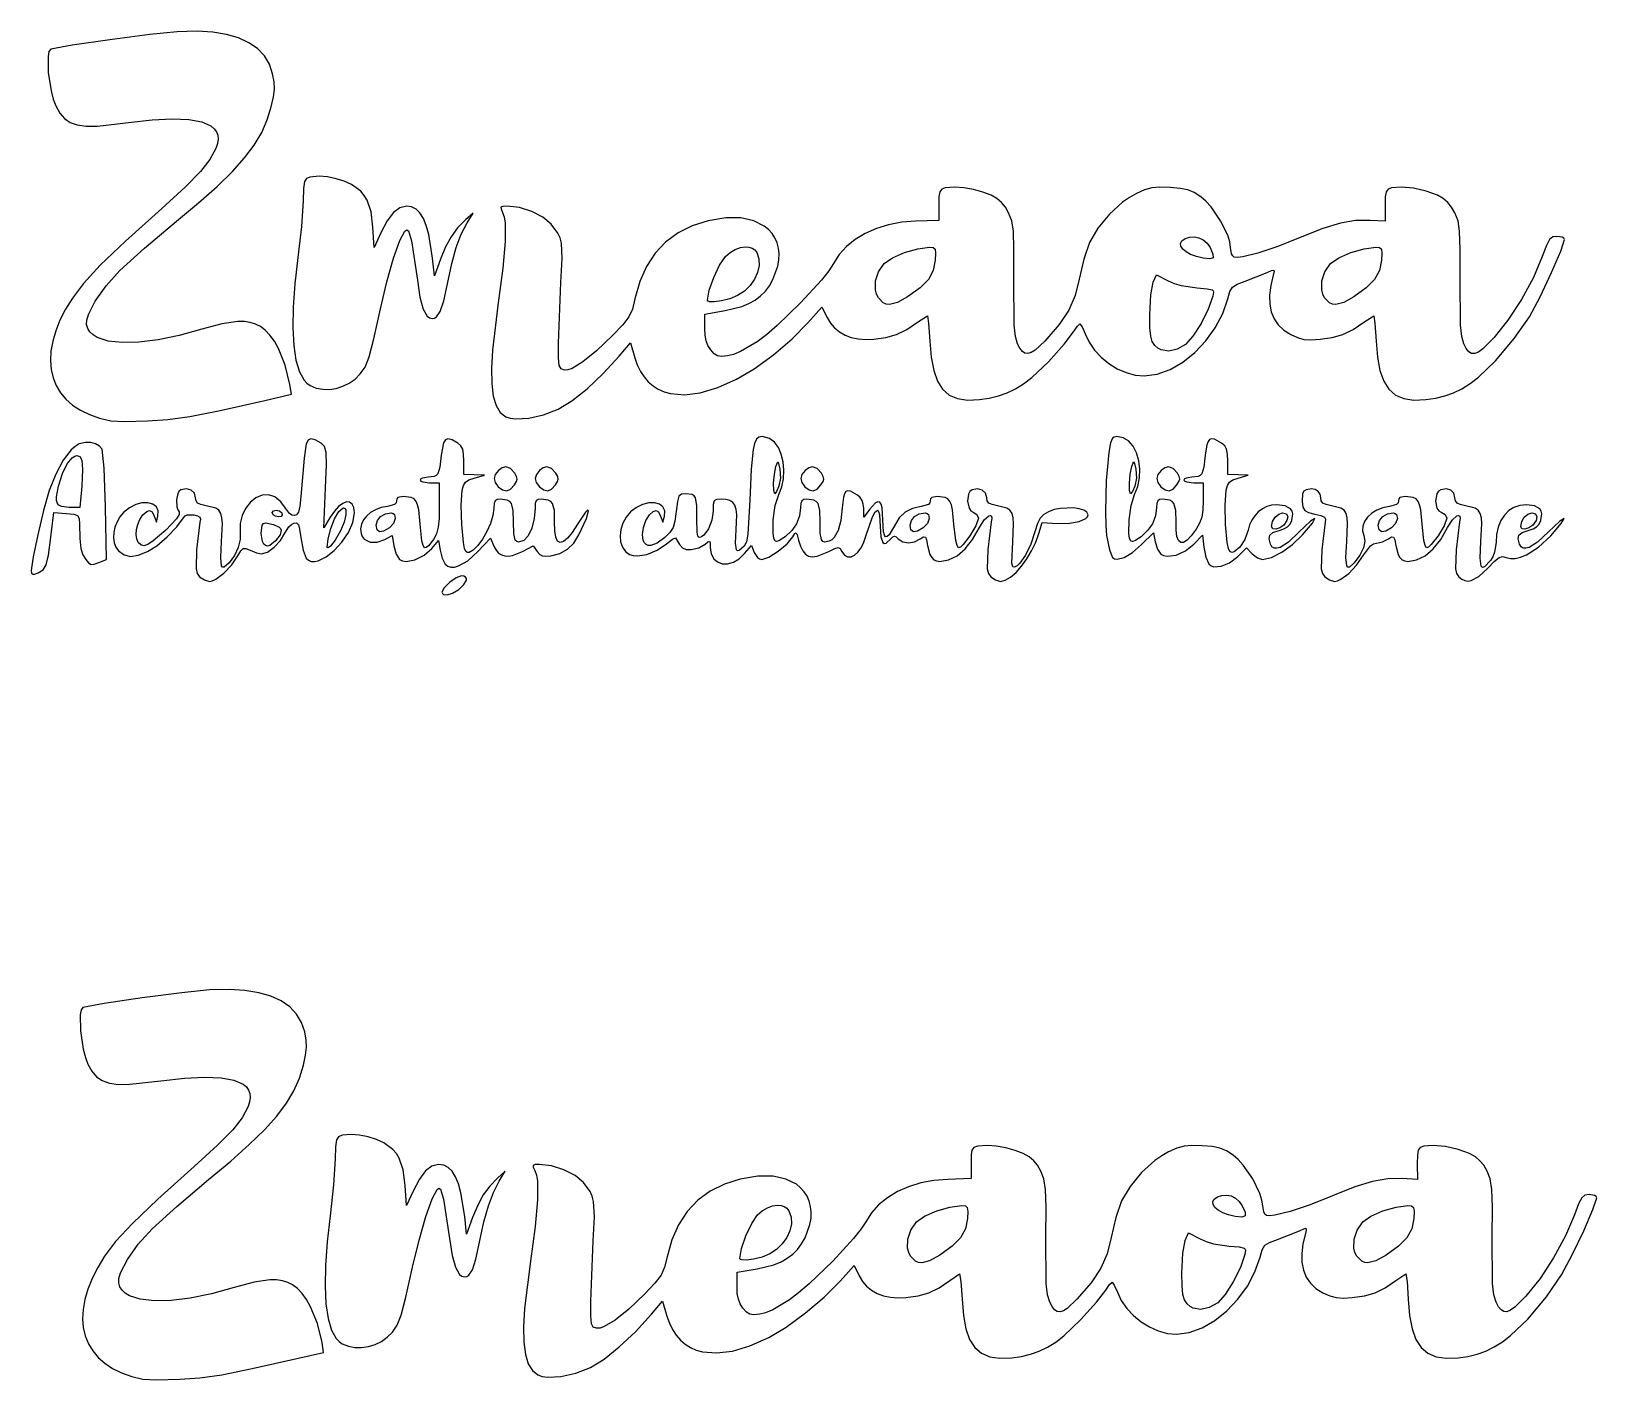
# Model space of a CAD drawing. Extents: x 18 to 179, y 103 to 242.
import ezdxf

# ---------------------------------------------------------------- set-up
doc = ezdxf.new("R2010")
doc.units = 0
doc.layers.add('Layer_1', color=7, linetype='CONTINUOUS')

msp = doc.modelspace()

# ---------------------------------------------------------------- linework, layer by layer
at = {"layer": 'Layer_1', "color": 1}
for points in [[(35.144383, 241.905481), (33.101029, 241.861937), (30.251408, 241.571261), (26.147864, 241.040714), (22.259913, 240.472364), (20.05707, 240.068282), (19.872891, 239.830263), (19.773245, 239.300242), (19.800819, 237.665794), (20.08633, 235.76815), (20.309104, 234.909131), (20.576315, 234.210517), (20.988477, 233.48366), (21.466071, 232.922427), (22.051307, 232.517133), (22.786399, 232.25809), (23.713556, 232.135614), (24.87499, 232.140018), (28.069535, 232.490725), (30.51104, 232.779901), (32.587301, 232.888606), (34.292941, 232.81842), (35.622583, 232.570922), (36.57085, 232.14769), (36.900288, 231.870667), (37.132366, 231.550303), (37.266412, 231.186795), (37.301754, 230.78034), (37.23772, 230.331136), (37.073637, 229.83938), (36.469888, 228.682535), (35.505077, 227.449189), (33.932177, 225.865192), (31.504159, 223.656397), (27.77298, 220.288208), (25.163612, 217.797912), (23.418509, 215.927542), (22.280121, 214.419131), (21.577073, 213.252699), (21.006313, 212.118387), (20.566641, 211.020033), (20.256862, 209.961473), (20.075776, 208.946544), (20.022186, 207.979083), (20.094895, 207.062927), (20.292705, 206.201914), (20.614418, 205.39988), (21.058837, 204.660662), (21.624763, 203.988097), (22.311, 203.386023), (23.116348, 202.858276), (24.039612, 202.408694), (25.079592, 202.041112), (26.235091, 201.75937), (27.64532, 201.697849), (30.04509, 201.743938), (32.115186, 201.884689), (34.385809, 202.210175), (37.503288, 202.834326), (42.113951, 203.871075), (44.868925, 204.504424), (44.700802, 205.513699), (44.22457, 207.498603), (43.525308, 209.222107), (43.108213, 209.954075), (42.654769, 210.582581), (42.171445, 211.094924), (41.664709, 211.478398), (41.171227, 211.725358), (40.623974, 211.89273), (40.0127, 211.980027), (39.327152, 211.986764), (37.692223, 211.756611), (35.637171, 211.198382), (33.298985, 210.543569), (31.122118, 210.096297), (29.14765, 209.854914), (27.416662, 209.817767), (25.970234, 209.983204), (24.849446, 210.349572), (24.424005, 210.607589), (24.095378, 210.915218), (23.868702, 211.272254), (23.74911, 211.67849), (23.767433, 212.137019), (23.931081, 212.708235), (24.638995, 214.099159), (25.762138, 215.672118), (27.189796, 217.247968), (29.727667, 219.554492), (33.008423, 222.325214), (35.295854, 224.23048), (37.205995, 225.924863), (38.775262, 227.452335), (40.040074, 228.85687), (41.036848, 230.182439), (41.802003, 231.473014), (42.371956, 232.77257), (42.783125, 234.125077), (43.010494, 235.155927), (43.104583, 235.957994), (43.071842, 236.695919), (42.918724, 237.534344), (42.589891, 238.520229), (42.073532, 239.382219), (41.371558, 240.119477), (40.485882, 240.731166), (39.418415, 241.216448), (38.171069, 241.574486), (36.745754, 241.804443), (35.144383, 241.905481), (35.144383, 241.905481)], [(47.714848, 226.968099), (46.77723, 226.888724), (46.40894, 226.741422), (46.20366, 226.410067), (46.106847, 225.708121), (46.063958, 224.449046), (45.889166, 221.78843), (45.536996, 218.583012), (45.227881, 215.890322), (45.053624, 213.478335), (45.013369, 211.35598), (45.106259, 209.532187), (45.331435, 208.015888), (45.688041, 206.816012), (46.17522, 205.941489), (46.467506, 205.629026), (46.792114, 205.40125), (47.416563, 205.142826), (48.087497, 205.01016), (48.784669, 204.998571), (49.487828, 205.103379), (50.176724, 205.319904), (50.83111, 205.643466), (51.430734, 206.069384), (51.955347, 206.592978), (52.451567, 207.304778), (52.871242, 208.35898), (53.354557, 210.206013), (54.041698, 213.296307), (54.706598, 216.082141), (55.40294, 218.519998), (56.047597, 220.345681), (56.557443, 221.294992), (56.757761, 221.433116), (56.916745, 221.344933), (57.23599, 220.307215), (57.84894, 216.25964), (58.113366, 214.513826), (58.451866, 213.281015), (58.868828, 212.549739), (59.108104, 212.368592), (59.368642, 212.308529), (59.613085, 212.346218), (59.830058, 212.46958), (60.208788, 213.035104), (60.559221, 214.128655), (60.935746, 215.873789), (61.383453, 217.967024), (61.846134, 219.630066), (62.363495, 220.985382), (62.975242, 222.155437), (63.587644, 223.174084), (62.804918, 222.468529), (61.991656, 221.64174), (61.319834, 220.735755), (60.745632, 219.681506), (60.225229, 218.409931), (59.607317, 216.702266), (59.408881, 218.526787), (59.024403, 220.957624), (58.769236, 221.881352), (58.467149, 222.620505), (58.114417, 223.182497), (57.707314, 223.574741), (57.242113, 223.804651), (56.71509, 223.87964), (56.034223, 223.717687), (55.382831, 223.218185), (54.741347, 222.360667), (54.090203, 221.124666), (53.40339, 219.640242), (53.270548, 221.709506), (53.068637, 223.310213), (52.665184, 224.512028), (52.372419, 224.99406), (52.010716, 225.413221), (51.055764, 226.112063), (50.315686, 226.449278), (49.460032, 226.713824), (48.567014, 226.8915), (47.714848, 226.968099), (47.714848, 226.968099)], [(113.25159, 225.844172), (112.258297, 225.760936), (111.900328, 225.624922), (111.700715, 225.365567), (111.615356, 224.865681), (111.600147, 224.008074), (111.607312, 222.422227), (109.208423, 222.34671), (107.775395, 222.229158), (106.421158, 221.974065), (105.160002, 221.588831), (104.006216, 221.080855), (102.974091, 220.457535), (102.077916, 219.726271), (101.331981, 218.894463), (100.750576, 217.969509), (100.273093, 217.234822), (99.493581, 216.261464), (97.343256, 213.920783), (94.929166, 211.591565), (93.819949, 210.632536), (92.880877, 209.917909), (91.163765, 208.910007), (90.426, 208.600442), (89.822184, 208.446162), (89.21126, 208.392933), (88.785538, 208.455081), (88.444332, 208.668764), (88.086957, 209.070139), (87.803577, 209.508145), (87.614914, 209.999108), (87.509861, 210.583967), (87.477312, 211.303662), (87.477312, 212.762729), (89.571932, 213.114956), (91.290327, 213.544013), (92.016619, 213.84464), (92.660186, 214.206493), (93.225436, 214.632443), (93.716781, 215.125361), (94.138627, 215.688116), (94.495386, 216.32358), (94.99346, 217.698998), (95.105373, 218.348758), (95.129713, 218.968197), (95.069365, 219.553547), (94.927213, 220.101044), (94.706139, 220.606918), (94.409029, 221.067404), (94.038764, 221.478736), (93.59823, 221.837146), (92.517885, 222.380134), (91.191063, 222.666234), (89.640833, 222.665314), (87.820441, 222.375105), (86.177285, 221.863212), (84.71553, 221.133323), (83.439339, 220.189128), (82.352876, 219.034316), (81.460302, 217.672574), (80.765783, 216.107594), (80.27348, 214.343063), (80.011518, 213.28249), (79.650451, 212.477795), (79.024328, 211.655715), (77.967197, 210.542986), (76.311108, 208.958559), (74.911737, 207.824938), (73.799861, 207.164125), (73.361351, 207.017896), (73.006258, 206.99812), (72.65555, 207.106645), (72.470014, 207.454442), (72.40005, 208.266681), (72.396062, 209.768529), (72.649072, 216.00498), (72.772802, 218.490139), (72.691054, 220.055696), (72.552144, 220.619321), (72.336685, 221.103882), (71.642551, 222.036926), (70.782324, 222.755067), (69.641273, 223.340698), (68.364255, 223.735122), (67.096129, 223.87964), (66.662941, 223.863513), (66.464706, 223.783717), (66.467255, 223.593133), (66.636415, 223.24464), (66.797013, 222.793412), (66.895868, 222.142188), (66.907933, 220.231682), (66.671792, 217.496979), (66.186623, 213.921937), (65.587172, 209.048099), (65.482537, 207.143426), (65.509638, 205.568385), (65.669732, 204.304078), (65.964074, 203.331604), (66.393921, 202.632066), (66.96053, 202.186564), (67.404369, 202.033861), (67.963511, 201.959847), (69.329879, 202.033718), (70.86398, 202.379831), (72.370157, 202.969841), (73.776663, 203.825878), (75.346178, 205.069305), (76.998922, 206.630702), (78.655113, 208.440651), (79.80991, 209.793884), (80.259149, 208.248827), (80.51528, 207.514093), (80.832767, 206.857262), (81.209889, 206.278693), (81.644927, 205.778748), (82.136162, 205.357788), (82.681876, 205.016173), (83.280347, 204.754264), (83.929858, 204.572423), (85.375121, 204.450385), (87.003909, 204.652947), (88.802468, 205.182995), (90.757045, 206.043416), (92.559751, 207.120431), (94.542636, 208.572744), (96.4691, 210.213259), (98.102539, 211.854879), (99.547827, 213.477104), (100.074236, 212.398927), (100.415576, 211.828557), (100.841585, 211.33654), (101.347285, 210.925187), (101.927695, 210.596812), (102.577833, 210.353728), (103.29272, 210.198246), (104.067375, 210.13268), (104.896818, 210.159342), (106.149224, 210.337493), (107.2503, 210.663932), (108.300769, 211.177946), (109.40135, 211.918819), (110.42606, 212.590751), (110.551057, 211.8239), (110.674105, 209.980195), (110.812828, 208.319674), (111.069071, 206.948765), (111.455836, 205.852187), (111.986127, 205.014656), (112.672947, 204.420889), (113.529299, 204.055604), (114.568187, 203.903519), (115.802613, 203.949349), (116.799602, 204.095525), (117.7367, 204.323634), (118.628215, 204.641557), (119.488454, 205.057173), (120.331727, 205.578362), (121.172339, 206.213003), (122.902816, 207.854159), (124.528942, 209.673748), (125.491325, 210.915057), (125.885821, 211.500616), (126.146168, 211.744084), (126.371975, 211.441295), (126.683603, 210.713313), (127.088768, 209.851682), (127.648549, 209.043932), (128.336515, 208.308865), (129.126233, 207.665284), (129.991271, 207.13199), (130.905196, 206.727787), (131.841576, 206.471477), (132.773979, 206.381862), (134.093807, 206.553291), (135.431633, 207.040691), (136.743789, 207.803731), (137.986607, 208.80208), (139.116418, 209.995409), (140.089554, 211.343386), (140.862347, 212.805681), (141.391129, 214.341963), (141.609833, 215.093346), (141.884718, 215.547925), (142.359018, 215.85014), (143.175965, 216.144437), (145.443662, 217.03134), (145.904244, 217.253783), (146.125628, 217.300892), (146.1623, 217.1508), (146.068742, 216.781641), (145.809229, 215.693476), (145.687668, 214.699828), (145.704375, 213.799661), (145.859661, 212.99194), (146.15384, 212.275629), (146.587225, 211.649693), (147.16013, 211.113097), (147.872868, 210.664805), (148.58807, 210.335706), (149.233058, 210.158067), (149.954493, 210.107431), (150.899041, 210.159342), (152.151446, 210.337493), (153.252522, 210.663932), (154.302991, 211.177946), (155.403573, 211.918819), (156.428282, 212.590751), (156.553279, 211.8239), (156.676327, 209.980195), (156.815051, 208.319674), (157.071293, 206.948765), (157.458059, 205.852187), (157.98835, 205.014656), (158.67517, 204.420889), (159.531522, 204.055604), (160.570409, 203.903519), (161.804835, 203.949349), (162.814327, 204.096936), (163.759038, 204.326864), (164.655411, 204.648302), (165.51989, 205.070415), (166.368917, 205.602371), (167.218936, 206.253337), (168.987721, 207.948966), (170.90522, 210.239474), (172.469748, 212.488225), (173.573053, 214.549503), (174.759615, 217.036315), (175.707579, 219.241175), (176.09509, 220.456592), (176.03385, 220.580221), (175.867107, 220.681349), (175.318979, 220.774092), (174.877774, 220.715524), (174.54816, 220.44448), (174.224305, 219.815139), (173.800381, 218.68168), (172.884387, 216.532398), (171.659053, 214.273237), (170.255329, 212.123817), (168.804167, 210.303758), (167.660586, 209.164466), (167.216652, 208.84853), (166.839661, 208.698135), (166.515894, 208.710582), (166.23163, 208.88317), (165.973149, 209.2132), (165.726731, 209.697973), (165.494714, 210.454977), (165.362873, 211.611801), (165.324897, 216.367677), (165.342235, 219.462272), (165.285481, 221.303007), (165.116418, 222.382778), (164.796831, 223.194481), (164.45785, 223.79246), (164.066379, 224.269797), (163.587862, 224.661059), (162.987742, 225.000813), (161.833066, 225.429401), (160.516506, 225.722077), (159.253759, 225.844152), (158.260519, 225.760936), (157.901352, 225.624232), (157.701865, 225.360308), (157.617168, 224.846631), (157.602369, 223.960669), (157.609534, 222.327418), (156.057312, 222.417266), (154.550801, 222.40125), (152.997378, 222.136474), (151.175445, 221.568227), (148.863403, 220.6418), (146.544286, 219.721289), (144.497405, 219.03879), (142.930819, 218.655639), (142.392655, 218.595487), (142.052588, 218.633174), (141.90175, 218.756541), (141.778179, 218.982301), (141.663979, 219.612683), (141.588922, 220.195454), (141.379422, 220.879397), (140.651096, 222.389363), (139.667018, 223.819712), (139.137829, 224.404134), (138.615208, 224.847575), (137.92608, 225.281135), (137.262614, 225.556947), (136.481833, 225.718265), (135.440759, 225.808341), (134.368534, 225.839412), (133.555492, 225.767268), (132.814989, 225.558151), (131.960386, 225.178302), (131.256075, 224.781203), (130.547297, 224.282976), (129.182167, 223.051813), (127.996642, 221.622162), (127.122369, 220.131376), (126.530137, 218.417937), (126.051908, 216.366577), (125.645594, 214.668675), (124.997896, 213.177194), (123.993469, 211.683809), (122.516965, 209.980195), (121.521671, 209.042128), (121.124084, 208.792579), (120.779462, 208.687962), (120.4775, 208.727235), (120.207891, 208.909356), (119.960329, 209.233283), (119.724509, 209.697973), (119.492492, 210.454977), (119.360652, 211.611801), (119.322675, 216.367677), (119.340013, 219.462272), (119.283258, 221.303007), (119.114196, 222.382778), (118.794609, 223.194481), (118.455628, 223.792461), (118.064158, 224.269798), (117.585641, 224.66106), (116.985519, 225.000813), (116.143105, 225.333647), (115.179295, 225.594916), (114.185115, 225.769973), (113.25159, 225.844172), (113.25159, 225.844172)], [(91.656628, 219.693158), (92.025766, 219.663154), (92.35317, 219.555575), (92.62555, 219.36865), (92.829614, 219.100605), (93.053228, 218.452524), (93.078451, 217.757523), (92.92318, 217.046491), (92.605313, 216.35032), (92.142746, 215.699898), (91.553377, 215.126118), (90.855102, 214.659868), (90.06582, 214.33204), (89.187903, 214.114164), (88.452624, 214.015318), (87.947372, 214.040657), (87.808314, 214.101508), (87.759534, 214.19534), (87.942023, 215.220722), (88.399685, 216.529868), (88.997812, 217.794437), (89.601698, 218.686091), (90.086259, 219.113364), (90.609231, 219.426043), (91.142169, 219.620513), (91.656628, 219.693158), (91.656628, 219.693158)], [(110.640481, 219.646307), (111.019038, 219.614107), (111.213069, 219.448728), (111.267981, 219.047), (111.22918, 218.305751), (111.020365, 217.254364), (110.520184, 216.333566), (109.661504, 215.454491), (108.377191, 214.528272), (107.336887, 213.95897), (106.518964, 213.753939), (106.179251, 213.787558), (105.87816, 213.911684), (105.36921, 214.430707), (105.176668, 214.815128), (105.065671, 215.244314), (105.078594, 216.180357), (105.388547, 217.125587), (105.976098, 217.966754), (106.81879, 218.552816), (108.060758, 219.094203), (109.426492, 219.491754), (110.640481, 219.646307), (110.640481, 219.646307)], [(137.925088, 220.725586), (138.414064, 220.635954), (138.861985, 220.417852), (139.250046, 220.078011), (139.559439, 219.623156), (139.86051, 218.946556), (139.86472, 218.573933), (139.536869, 218.451416), (138.841757, 218.525134), (138.149135, 218.687477), (137.558035, 218.908329), (137.083619, 219.171182), (136.741047, 219.459525), (136.545481, 219.75685), (136.512082, 220.046647), (136.656012, 220.312407), (136.992431, 220.537621), (137.460904, 220.689955), (137.925088, 220.725586), (137.925088, 220.725586)], [(156.642703, 219.646307), (157.02126, 219.614107), (157.215291, 219.448728), (157.270203, 219.047), (157.231402, 218.305751), (157.022587, 217.254364), (156.522406, 216.333566), (155.663726, 215.454491), (154.379414, 214.528272), (153.339109, 213.95897), (152.521186, 213.753939), (152.181473, 213.787558), (151.880382, 213.911684), (151.371433, 214.430707), (151.17889, 214.815128), (151.067893, 215.244314), (151.080816, 216.180357), (151.39077, 217.125587), (151.97832, 217.966754), (152.821012, 218.552816), (154.06298, 219.094203), (155.428714, 219.491754), (156.642703, 219.646307), (156.642703, 219.646307)], [(134.029648, 216.822431), (135.228542, 216.197904), (135.853248, 215.92898), (136.586555, 215.709632), (138.221091, 215.458724), (139.246295, 215.380451), (139.760309, 215.263325), (139.871429, 215.165987), (139.90972, 215.029889), (139.841111, 214.602688), (139.375899, 213.270352), (138.6377, 211.792964), (137.79951, 210.477035), (137.034324, 209.629072), (136.161535, 209.130938), (135.300071, 208.944464), (134.516255, 209.072044), (134.174191, 209.254353), (133.876409, 209.516073), (133.603861, 209.918694), (133.440898, 210.483518), (133.362849, 211.35837), (133.345039, 212.691073), (133.449277, 214.741644), (133.690651, 216.047423), (134.029648, 216.822431), (134.029648, 216.822431)], [(93.373112, 200.154784), (93.058273, 200.089577), (92.804628, 199.859224), (92.604025, 199.438242), (92.448315, 198.801152), (92.238968, 196.776723), (92.111381, 193.582091), (91.923761, 190.081566), (91.762639, 189.271417), (91.525437, 188.835026), (91.01305, 188.382184), (90.843997, 188.355215), (90.727998, 188.471793), (90.640059, 189.167316), (90.71901, 190.532217), (90.775602, 192.086435), (90.710018, 192.635124), (90.572099, 193.051116), (90.35453, 193.349099), (90.05, 193.543759), (89.651195, 193.649784), (89.150802, 193.681862), (88.689328, 193.65446), (88.442028, 193.506127), (88.342409, 193.13767), (88.323979, 192.449897), (88.188325, 191.515537), (87.841702, 190.637441), (87.374621, 189.985786), (87.124192, 189.798055), (86.87759, 189.730751), (86.77144, 189.876431), (86.695679, 190.280506), (86.657657, 191.666067), (86.657773, 193.026385), (86.513335, 193.806992), (86.365619, 194.028125), (86.156217, 194.162196), (85.518295, 194.246307), (85.06397, 194.209819), (84.803274, 193.997008), (84.651902, 193.452854), (84.525556, 192.422335), (84.391051, 191.429754), (84.198767, 190.761294), (83.877045, 190.253077), (83.354223, 189.741224), (82.571591, 189.167885), (81.919479, 188.921034), (81.652384, 188.92145), (81.42994, 189.005178), (81.256154, 189.172782), (81.135031, 189.424825), (81.064372, 190.044227), (81.166811, 190.770028), (81.413074, 191.481792), (81.773889, 192.059084), (82.155252, 192.421121), (82.459968, 192.523286), (82.709517, 192.363308), (82.925378, 191.93892), (83.15248, 191.324866), (83.314534, 191.943881), (83.346669, 192.480665), (83.158618, 192.88999), (82.793429, 193.166569), (82.294149, 193.305118), (81.703826, 193.300349), (81.065508, 193.146977), (80.422242, 192.839715), (79.817076, 192.373277), (79.362199, 191.830265), (79.032443, 191.215567), (78.828557, 190.564199), (78.751289, 189.911176), (78.801387, 189.291513), (78.979601, 188.740227), (79.286679, 188.292333), (79.723369, 187.982847), (80.096827, 187.86968), (80.529401, 187.836148), (81.51185, 187.990872), (82.55063, 188.412781), (83.525651, 189.067639), (84.158213, 189.554565), (84.45555, 189.695473), (84.8527, 189.025943), (85.176562, 188.660019), (85.539412, 188.514028), (86.053524, 188.504298), (86.847201, 188.680404), (87.496055, 189.042284), (87.804127, 189.303998), (87.966956, 189.352321), (88.030759, 189.157431), (88.041757, 188.689506), (88.135169, 188.043356), (88.39345, 187.548573), (88.783671, 187.210876), (89.272899, 187.03598), (89.828204, 187.029604), (90.416655, 187.197463), (91.00532, 187.545276), (91.561268, 188.078758), (92.273436, 188.925424), (92.549596, 188.199475), (92.89691, 187.677344), (93.121517, 187.526909), (93.354923, 187.472973), (94.081529, 187.719394), (95.041266, 188.323388), (95.955164, 189.082053), (96.544254, 189.792487), (96.747133, 190.142099), (96.879754, 190.221673), (96.995796, 190.000665), (97.148938, 189.448529), (97.343032, 188.830992), (97.572577, 188.356159), (97.847741, 188.020246), (98.178698, 187.819471), (98.575616, 187.750049), (99.048667, 187.808199), (100.263853, 188.292078), (100.869769, 188.588668), (101.21559, 188.687531), (101.420406, 188.588668), (101.603308, 188.292078), (101.879232, 187.925312), (102.199444, 187.745323), (102.547327, 187.741052), (102.906262, 187.901437), (103.25963, 188.215417), (103.590814, 188.671933), (103.883196, 189.259922), (104.120157, 189.968326), (104.755861, 191.849978), (105.050306, 192.37012), (105.303063, 192.552973), (105.394984, 192.419359), (105.470163, 192.055557), (105.539534, 190.85964), (105.60954, 189.791676), (105.819785, 189.223061), (105.977604, 189.125857), (106.170611, 189.153307), (106.662361, 189.581924), (106.857767, 189.787689), (107.019093, 189.856278), (107.192085, 189.787689), (107.422487, 189.581924), (107.891925, 189.283203), (108.463887, 189.183536), (109.078353, 189.282925), (109.675303, 189.581371), (110.010536, 189.789691), (110.208572, 189.783774), (110.331521, 189.509361), (110.441492, 188.912197), (110.685692, 187.977339), (110.863469, 187.663192), (111.087511, 187.444925), (111.364677, 187.317807), (111.701826, 187.277108), (112.583516, 187.436042), (113.472603, 187.854458), (114.30868, 188.556993), (115.083642, 189.535109), (115.789383, 190.780265), (116.286526, 191.572953), (116.747284, 191.976324), (116.920672, 192.011579), (117.032949, 191.924981), (117.066775, 191.708356), (117.004812, 191.353529), (116.652034, 188.44752), (116.59255, 186.503741), (116.712495, 186.027201), (116.952449, 185.695854), (117.445686, 185.356377), (117.956211, 185.215195), (118.44865, 185.328572), (118.991158, 185.648011), (119.558909, 186.14248), (120.127073, 186.780945), (120.670824, 187.532372), (121.165334, 188.365726), (121.585776, 189.249975), (121.907323, 190.154084), (122.23695, 191.282973), (123.836577, 191.191471), (125.077417, 191.20361), (126.077712, 191.374397), (126.745402, 191.677653), (126.92575, 191.870775), (126.988423, 192.087197), (126.870907, 192.351656), (126.549018, 192.558503), (126.068744, 192.704268), (125.476072, 192.785478), (124.137486, 192.740344), (123.483548, 192.607057), (122.901162, 192.395327), (122.41041, 192.107917), (122.060149, 191.732185), (121.783268, 191.167401), (121.512652, 190.312834), (121.068032, 189.041537), (120.517368, 187.925215), (119.93697, 187.095265), (119.659469, 186.82874), (119.403151, 186.683081), (119.214787, 186.727318), (119.126776, 187.096882), (119.218493, 189.280959), (119.305979, 191.148087), (119.262951, 191.768237), (119.144029, 192.222113), (118.935679, 192.541715), (118.624365, 192.759045), (117.638711, 193.014892), (117.087595, 193.129138), (116.754312, 193.280171), (116.590102, 193.504856), (116.546201, 193.840062), (116.41813, 194.304928), (116.078679, 194.618083), (115.594994, 194.743696), (115.034218, 194.645936), (114.804067, 194.47679), (114.64656, 194.199227), (114.54291, 193.468509), (114.710132, 192.753103), (114.891215, 192.49468), (115.13509, 192.35233), (115.533729, 192.10624), (115.699534, 191.721741), (115.428288, 190.940314), (114.802854, 189.898281), (114.105689, 189.008266), (113.818475, 188.74921), (113.619249, 188.682891), (113.480705, 188.897021), (113.350662, 189.409866), (113.159534, 191.10438), (113.016511, 192.598403), (112.903997, 193.098431), (112.747336, 193.461503), (112.533921, 193.708389), (112.251143, 193.859865), (111.427065, 193.959673), (110.870985, 193.853509), (110.747894, 193.712584), (110.72151, 193.508781), (110.683301, 193.296142), (110.521213, 193.134289), (109.788302, 192.940478), (108.878891, 192.736106), (108.12678, 192.344076), (107.513381, 191.750983), (107.0201, 190.943423), (106.488572, 190.019225), (106.282305, 189.824776), (106.114896, 189.809176), (105.985741, 189.972735), (105.894235, 190.315767), (105.821757, 191.541492), (105.745537, 192.784445), (105.646534, 193.157947), (105.503622, 193.368727), (105.314315, 193.41873), (105.076128, 193.3099), (104.443169, 192.623529), (103.864393, 191.847418), (103.855574, 192.748655), (103.812734, 193.17171), (103.692778, 193.535118), (103.495057, 193.840432), (103.21892, 194.08921), (102.484051, 194.503582), (102.222246, 194.542621), (102.019866, 194.460462), (101.868665, 194.250283), (101.760399, 193.90526), (101.639686, 192.783382), (101.494331, 191.496185), (101.212995, 190.466935), (100.810969, 189.735187), (100.569475, 189.493236), (100.303542, 189.340491), (99.81221, 189.256587), (99.641243, 189.337694), (99.514419, 189.512817), (99.376233, 190.181044), (99.363719, 191.333133), (99.341695, 192.525711), (99.150051, 193.237708), (98.969699, 193.449231), (98.721834, 193.583498), (97.99009, 193.677451), (97.671222, 193.644427), (97.477346, 193.515395), (97.381092, 193.253382), (97.35509, 192.821415), (97.232063, 191.975402), (96.936168, 191.150131), (96.435808, 190.456563), (95.760418, 189.816525), (95.117139, 189.39653), (94.872275, 189.321084), (94.713117, 189.363092), (94.582191, 189.652321), (94.512169, 190.153164), (94.535289, 191.544713), (94.743372, 193.04779), (95.097312, 194.172443), (95.413765, 194.946997), (95.591301, 195.792679), (95.637124, 196.666038), (95.558436, 197.523621), (95.362438, 198.321974), (95.056333, 199.017646), (94.647322, 199.567183), (94.142608, 199.927132), (93.373112, 200.154784), (93.373112, 200.154784)], [(129.919786, 200.140453), (129.678779, 200.090983), (129.490941, 199.965715), (129.300967, 199.479471), (129.128012, 198.502847), (128.865316, 195.621438), (128.767156, 192.407445), (128.799871, 191.015092), (128.897834, 189.946826), (129.197366, 188.465421), (129.487083, 187.68409), (129.705482, 187.547092), (129.985165, 187.503621), (130.695085, 187.68263), (131.550244, 188.191858), (132.484041, 189.002045), (133.711597, 190.229601), (133.885229, 189.303007), (134.129199, 188.548078), (134.471723, 188.03411), (134.77409, 187.869647), (135.152531, 187.799752), (136.05611, 187.919813), (137.019398, 188.346585), (137.879336, 189.032361), (138.772305, 189.979349), (138.913416, 188.726438), (139.122482, 187.709837), (139.426597, 187.025386), (139.662871, 186.830143), (139.963154, 186.724409), (140.705406, 186.768548), (141.55267, 187.131964), (142.404262, 187.788819), (143.301091, 188.658086), (143.893647, 188.06553), (144.457219, 187.648787), (144.98009, 187.479035), (145.88502, 187.678921), (146.94518, 188.212306), (148.047366, 189.009507), (149.078377, 190.000846), (150.106474, 191.223434), (150.369764, 191.703734), (149.905091, 191.407969), (148.7493, 190.302361), (147.631334, 189.269416), (146.767779, 188.71735), (146.430047, 188.621061), (146.154289, 188.644286), (145.939961, 188.786793), (145.78652, 189.048346), (145.637014, 189.599413), (145.711831, 189.982363), (146.04434, 190.250531), (146.667911, 190.457253), (147.170887, 190.619336), (147.542589, 190.831371), (147.80658, 191.111559), (147.98642, 191.478105), (148.094226, 192.184339), (148.020147, 192.465639), (147.861933, 192.697843), (147.296662, 193.011306), (146.405535, 193.117418), (145.893814, 193.06615), (145.404791, 192.918168), (144.94815, 192.682199), (144.533574, 192.366976), (144.170747, 191.981226), (143.869354, 191.53368), (143.639078, 191.033068), (143.489604, 190.48812), (143.156821, 189.541426), (142.623013, 188.734476), (142.04763, 188.252582), (141.794174, 188.191441), (141.590118, 188.281055), (141.457455, 188.601204), (141.338768, 189.228312), (141.164051, 191.058419), (141.107421, 193.081419), (141.210329, 194.607353), (141.341592, 195.105833), (141.550271, 195.438849), (141.897385, 195.668104), (142.443951, 195.855303), (143.498423, 196.150756), (142.44009, 196.186034), (141.381757, 196.221862), (141.381757, 197.616988), (141.354665, 198.327175), (141.25724, 198.822391), (141.065253, 199.173517), (140.754475, 199.451433), (140.006351, 199.869228), (139.732807, 199.910982), (139.515621, 199.833587), (139.346804, 199.631252), (139.218366, 199.298188), (139.050669, 198.21671), (138.906462, 196.98966), (138.693705, 196.303724), (138.53301, 196.115583), (138.320845, 196.005013), (137.696332, 195.93964), (137.110077, 195.856737), (136.931713, 195.766999), (136.866201, 195.657418), (136.944143, 195.547836), (137.156361, 195.458098), (137.853979, 195.375195), (138.841757, 195.375195), (138.841757, 193.534686), (138.811816, 192.566261), (138.701189, 191.836976), (138.47867, 191.221088), (138.11305, 190.592852), (137.623187, 189.917165), (137.195716, 189.46238), (136.832628, 189.227792), (136.535914, 189.212695), (136.307565, 189.416387), (136.14957, 189.83816), (136.063921, 190.47731), (136.052608, 191.333133), (136.030584, 192.525711), (135.83894, 193.237708), (135.658588, 193.449231), (135.410723, 193.583498), (134.678979, 193.677451), (134.360111, 193.644427), (134.166235, 193.515395), (134.069981, 193.253382), (134.043979, 192.821415), (133.920952, 191.975402), (133.625057, 191.150131), (133.124697, 190.456563), (132.449306, 189.816525), (131.806028, 189.39653), (131.561164, 189.321084), (131.402006, 189.363092), (131.27108, 189.652321), (131.201058, 190.153164), (131.224178, 191.544713), (131.432261, 193.04779), (131.786201, 194.172443), (132.119135, 194.991536), (132.295828, 195.873995), (132.3254, 196.775421), (132.216971, 197.651415), (131.979661, 198.457581), (131.622592, 199.149519), (131.154883, 199.682831), (130.585656, 200.01312), (129.919786, 200.140453), (129.919786, 200.140453)], [(23.653199, 199.540177), (22.97796, 199.372608), (22.578672, 199.127962), (22.168762, 198.75858), (21.347102, 197.692536), (20.573027, 196.268324), (19.906588, 194.579792), (19.316787, 192.526931), (18.71212, 190.026537), (18.240701, 187.737642), (18.050647, 186.31928), (18.074403, 186.054889), (18.171507, 185.939131), (18.380711, 185.960118), (18.740768, 186.105959), (19.2563, 186.406376), (19.575953, 186.915092), (19.807778, 187.931089), (20.059826, 189.753351), (20.386146, 192.298313), (21.688116, 192.213976), (22.431682, 192.147981), (22.821187, 192.010895), (22.974058, 191.707321), (23.007726, 191.141862), (23.058558, 189.620024), (23.163992, 188.608482), (23.353075, 187.941447), (23.654852, 187.45313), (23.959096, 187.118599), (24.22684, 186.968889), (24.543728, 186.984267), (24.995408, 187.145), (25.812309, 187.483447), (25.711437, 192.910713), (25.563807, 196.88819), (25.350391, 198.82911), (25.074572, 199.154333), (24.668297, 199.388439), (24.178771, 199.520646), (23.653199, 199.540177), (23.653199, 199.540177)], [(46.852747, 199.91776), (46.585707, 199.773837), (46.394305, 199.403397), (46.160422, 197.915195), (45.820872, 193.964084), (45.714365, 192.950746), (45.586987, 192.349944), (45.404021, 192.062323), (45.130751, 191.988529), (44.899252, 192.048762), (44.654942, 192.213001), (44.242191, 192.754717), (43.765746, 193.416955), (43.137006, 193.933768), (42.496862, 194.139884), (41.841434, 194.086386), (41.206199, 193.809204), (40.62663, 193.344265), (40.138201, 192.727498), (39.776387, 191.994831), (39.576662, 191.182193), (39.574501, 190.325512), (39.566775, 189.525854), (39.362843, 188.693366), (38.979624, 187.875622), (38.434035, 187.120195), (37.929679, 186.672426), (37.765411, 186.6688), (37.654278, 186.827465), (37.575005, 187.678017), (37.659028, 189.316787), (37.744354, 191.16196), (37.700398, 191.775757), (37.580764, 192.225628), (37.372005, 192.543026), (37.060671, 192.759402), (36.076489, 193.014892), (35.525373, 193.129138), (35.19209, 193.280171), (35.02788, 193.504856), (34.983979, 193.840062), (34.855908, 194.304928), (34.516457, 194.618083), (34.032772, 194.743696), (33.471996, 194.645936), (33.29499, 194.510136), (33.157796, 194.27298), (33.011924, 193.612816), (33.052542, 192.901874), (33.148461, 192.601246), (33.297814, 192.376584), (33.283337, 192.116766), (33.000697, 191.669616), (31.915823, 190.486987), (30.61299, 189.376032), (30.057901, 189.018474), (29.661996, 188.884084), (29.323598, 188.973914), (29.076192, 189.22042), (28.920854, 189.589129), (28.858657, 190.045564), (28.890676, 190.555252), (29.017986, 191.083718), (29.241662, 191.596487), (29.562778, 192.059084), (29.944141, 192.421121), (30.248857, 192.523286), (30.498405, 192.363308), (30.714267, 191.93892), (30.941368, 191.324866), (31.103423, 191.943881), (31.136015, 192.490859), (30.943343, 192.904091), (30.570093, 193.178916), (30.060947, 193.310671), (29.460592, 193.294694), (28.813711, 193.126322), (28.164989, 192.800893), (27.55911, 192.313745), (27.17974, 191.857082), (26.884641, 191.343461), (26.676768, 190.795866), (26.559078, 190.237281), (26.534524, 189.690689), (26.606063, 189.179074), (26.776648, 188.725421), (27.049236, 188.352714), (27.616149, 187.939322), (28.264338, 187.790868), (29.05394, 187.905974), (30.04509, 188.283259), (30.974536, 188.875744), (32.052644, 189.797852), (33.050673, 190.833859), (33.739887, 191.768043), (33.901848, 191.963769), (34.125366, 192.077198), (34.795466, 192.067904), (35.187961, 191.965984), (35.407475, 191.827376), (35.480285, 191.621069), (35.43267, 191.316047), (35.089812, 188.44752), (35.030327, 186.503741), (35.150273, 186.027201), (35.390226, 185.695854), (35.88681, 185.356377), (36.405563, 185.215195), (36.707927, 185.278219), (37.071343, 185.454698), (37.896579, 186.072473), (38.711766, 186.917417), (39.3474, 187.838428), (39.654463, 188.36968), (39.898652, 188.612919), (40.180718, 188.615122), (40.601415, 188.423269), (41.25279, 188.1526), (41.789835, 188.039072), (42.401636, 188.229178), (43.091777, 188.725255), (43.728326, 189.409887), (44.179355, 190.165658), (44.605825, 190.846308), (44.859724, 191.085867), (45.100435, 191.212418), (45.391914, 191.233388), (45.581633, 191.052125), (45.712241, 190.582107), (45.826384, 189.736813), (46.064507, 188.445993), (46.379805, 187.613534), (46.619859, 187.385609), (46.914417, 187.269054), (47.25382, 187.254829), (47.628411, 187.333893), (48.444526, 187.735728), (49.285505, 188.402236), (50.074087, 189.261096), (50.733015, 190.239982), (51.185028, 191.266574), (51.352868, 192.268547), (51.29246, 192.816987), (51.123526, 193.186085), (50.864496, 193.379162), (50.533803, 193.399536), (50.149878, 193.250528), (49.731153, 192.935458), (49.29606, 192.457645), (48.86303, 191.820409), (48.207634, 190.718529), (48.385126, 194.854298), (48.475277, 197.229288), (48.455589, 198.510461), (48.284225, 199.110081), (47.919349, 199.440409), (47.300555, 199.815284), (46.852747, 199.91776), (46.852747, 199.91776)], [(60.993074, 199.911147), (60.729402, 199.795068), (60.538154, 199.481493), (60.310669, 198.21671), (60.166462, 196.98966), (59.953705, 196.303724), (59.79301, 196.115583), (59.580845, 196.005013), (58.956332, 195.93964), (58.370077, 195.856737), (58.191713, 195.766999), (58.126201, 195.657418), (58.204143, 195.547836), (58.416361, 195.458098), (59.113979, 195.375195), (60.101757, 195.375195), (60.101757, 192.939375), (60.077018, 191.680771), (59.986178, 190.789281), (59.804299, 190.122863), (59.506445, 189.539481), (58.991332, 188.890026), (58.761104, 188.716687), (58.589223, 188.681787), (58.448539, 188.894465), (58.317778, 189.403944), (58.126201, 191.10438), (57.983178, 192.598403), (57.870664, 193.098431), (57.714003, 193.461503), (57.500588, 193.708389), (57.21781, 193.859865), (56.393732, 193.959673), (55.837651, 193.853509), (55.714561, 193.712584), (55.688176, 193.508781), (55.649968, 193.296142), (55.48788, 193.134289), (54.754969, 192.940478), (54.108235, 192.813848), (53.525335, 192.598305), (53.018246, 192.306243), (52.598945, 191.950061), (52.279406, 191.542152), (52.071607, 191.094914), (51.987523, 190.620743), (52.039131, 190.132034), (52.16701, 189.824213), (52.37282, 189.575367), (52.963716, 189.268412), (53.70279, 189.238791), (54.481016, 189.514123), (55.241692, 189.951237), (55.411466, 188.889596), (55.659128, 188.034074), (56.01615, 187.467461), (56.305434, 187.322207), (56.681038, 187.275438), (57.590794, 187.443472), (58.544599, 187.903793), (59.341631, 188.588632), (60.033958, 189.411047), (60.195466, 188.417204), (60.412468, 187.590675), (60.707544, 187.000031), (60.970903, 186.780425), (61.294676, 186.675479), (61.671311, 186.682296), (62.09326, 186.797983), (63.042897, 187.344386), (64.083187, 188.291528), (65.383503, 189.682243), (65.77652, 188.789275), (65.980147, 188.416684), (66.224704, 188.134054), (66.512618, 187.94098), (66.846316, 187.837056), (67.228226, 187.821877), (67.660773, 187.895038), (68.687487, 188.304758), (69.793776, 188.872508), (70.206636, 188.282708), (70.453353, 187.998705), (70.732916, 187.843191), (71.097569, 187.799948), (71.599558, 187.85276), (72.542076, 188.102526), (73.318173, 188.531744), (73.960638, 189.164968), (74.502258, 190.026754), (75.265401, 191.683216), (75.484318, 192.494492), (75.394732, 192.546385), (75.175136, 192.342821), (74.353979, 191.110442), (73.806423, 190.258776), (73.323051, 189.659119), (72.907746, 189.31111), (72.564392, 189.214387), (72.296873, 189.36859), (72.109073, 189.773355), (72.004875, 190.428324), (71.988164, 191.333133), (71.96614, 192.525711), (71.774496, 193.237708), (71.594143, 193.449231), (71.346279, 193.583498), (70.614534, 193.677451), (70.292242, 193.643761), (70.098702, 193.508844), (70.004053, 193.230028), (69.978434, 192.76464), (69.883901, 191.679727), (69.63271, 190.680623), (69.267887, 189.892019), (68.832456, 189.438606), (68.278607, 189.256908), (68.083642, 189.310859), (67.93753, 189.471494), (67.774509, 190.143267), (67.75483, 191.333133), (67.732806, 192.525711), (67.541163, 193.237708), (67.36081, 193.449231), (67.112945, 193.583498), (66.381201, 193.677451), (66.059057, 193.643568), (65.864648, 193.508334), (65.768249, 193.229456), (65.740139, 192.76464), (65.641537, 192.017066), (65.383234, 191.191612), (65.007559, 190.35395), (64.55684, 189.569752), (64.073407, 188.904692), (63.59959, 188.42444), (63.177717, 188.19467), (62.999488, 188.194239), (62.850118, 188.281055), (62.717455, 188.601204), (62.598768, 189.228312), (62.424051, 191.058419), (62.367421, 193.081419), (62.470329, 194.607353), (62.601592, 195.105833), (62.810271, 195.438849), (63.157385, 195.668104), (63.703951, 195.855303), (64.758423, 196.150756), (63.70009, 196.186034), (62.641757, 196.221862), (62.641757, 197.616988), (62.614665, 198.327175), (62.51724, 198.822391), (62.325253, 199.173517), (62.014475, 199.451433), (61.426897, 199.805569), (60.993074, 199.911147), (60.993074, 199.911147)], [(22.759679, 198.181983), (23.037311, 198.066136), (23.255773, 197.714002), (23.330539, 196.727055), (23.249709, 195.032891), (23.057886, 192.835195), (21.956558, 192.835195), (21.154338, 192.922387), (20.901102, 193.05042), (20.738036, 193.251673), (20.658831, 193.538843), (20.657179, 193.924626), (20.861293, 195.042814), (21.2614, 196.319253), (21.751782, 197.313225), (22.271516, 197.956784), (22.523351, 198.125925), (22.759679, 198.181983), (22.759679, 198.181983)], [(66.967695, 197.001281), (66.583896, 196.916367), (66.204262, 196.639131), (65.879116, 196.215188), (65.768364, 195.80207), (65.871979, 195.390764), (66.189931, 194.972258), (66.63425, 194.638753), (67.053597, 194.556737), (67.454522, 194.726991), (67.843575, 195.150298), (68.054217, 195.492075), (68.131263, 195.764201), (68.077556, 196.029237), (67.895941, 196.349743), (67.449502, 196.830861), (66.967695, 197.001281), (66.967695, 197.001281)], [(71.201029, 197.001281), (70.817229, 196.916367), (70.437595, 196.639131), (70.112449, 196.215188), (70.001698, 195.80207), (70.105312, 195.390764), (70.423264, 194.972258), (70.867583, 194.638753), (71.28693, 194.556737), (71.687855, 194.726991), (72.076908, 195.150298), (72.28755, 195.492075), (72.364596, 195.764201), (72.31089, 196.029237), (72.129275, 196.349743), (71.682835, 196.830861), (71.201029, 197.001281), (71.201029, 197.001281)], [(94.992032, 197.541471), (95.086222, 197.368825), (95.215826, 196.783549), (95.272144, 195.856558), (95.12322, 195.01966), (94.8721, 194.473517), (94.681147, 194.246307), (94.574583, 194.570671), (94.567632, 195.346464), (94.647618, 196.277733), (94.801862, 197.068529), (94.992032, 197.541471), (94.992032, 197.541471)], [(98.576584, 197.001281), (98.192785, 196.916367), (97.813151, 196.639131), (97.488005, 196.215188), (97.377253, 195.80207), (97.480867, 195.390764), (97.798819, 194.972258), (98.243139, 194.638753), (98.662486, 194.556737), (99.063412, 194.726991), (99.452464, 195.150298), (99.663107, 195.492075), (99.740153, 195.764201), (99.686445, 196.029237), (99.50483, 196.349743), (99.058391, 196.830861), (98.576584, 197.001281), (98.576584, 197.001281)], [(131.680921, 197.541471), (131.775111, 197.368825), (131.904715, 196.783549), (131.961033, 195.856558), (131.812109, 195.01966), (131.560988, 194.473517), (131.370036, 194.246307), (131.263473, 194.570671), (131.256522, 195.346464), (131.336507, 196.277733), (131.490751, 197.068529), (131.680921, 197.541471), (131.680921, 197.541471)], [(135.265473, 197.001281), (134.881674, 196.916367), (134.50204, 196.639131), (134.176882, 196.215188), (134.066131, 195.80207), (134.169752, 195.390764), (134.487708, 194.972258), (134.932028, 194.638753), (135.351375, 194.556737), (135.752301, 194.726991), (136.141353, 195.150298), (136.351996, 195.492075), (136.429042, 195.764201), (136.375334, 196.029237), (136.193719, 196.349743), (135.74728, 196.830861), (135.265473, 197.001281), (135.265473, 197.001281)], [(150.0193, 194.741849), (149.449897, 194.640424), (149.231082, 194.500919), (149.097924, 194.269303), (149.057431, 193.434367), (149.134524, 192.86427), (149.311846, 192.525826), (149.688556, 192.321947), (150.363812, 192.155548), (150.993008, 192.001629), (151.340463, 191.840282), (151.464589, 191.624902), (151.423799, 191.308881), (151.083145, 188.44752), (151.023661, 186.503741), (151.143606, 186.027201), (151.38356, 185.695854), (151.876797, 185.356377), (152.387323, 185.215195), (152.696567, 185.272529), (153.052862, 185.435971), (153.849862, 186.029836), (154.664832, 186.894101), (155.38428, 187.926073), (156.084652, 188.870432), (156.407335, 189.094111), (156.72704, 189.166307), (157.336007, 189.288244), (157.935303, 189.581371), (158.270535, 189.789691), (158.468571, 189.783774), (158.59152, 189.509361), (158.701492, 188.912197), (158.945693, 187.977339), (159.123471, 187.663192), (159.347512, 187.444925), (159.624677, 187.317807), (159.961827, 187.277108), (160.843516, 187.436042), (161.732603, 187.854458), (162.56868, 188.556993), (163.343642, 189.535109), (164.049383, 190.780265), (164.546526, 191.572953), (165.007284, 191.976324), (165.180672, 192.011579), (165.292949, 191.924981), (165.326775, 191.708356), (165.264812, 191.353529), (164.912034, 188.44752), (164.85255, 186.503741), (164.972495, 186.027201), (165.212449, 185.695854), (165.515271, 185.442842), (165.823795, 185.289709), (166.144895, 185.238517), (166.485445, 185.291328), (167.252395, 185.717212), (168.17964, 186.583863), (168.873654, 187.291062), (169.350641, 187.666651), (169.720445, 187.773009), (170.092909, 187.672513), (170.524829, 187.56118), (171.023413, 187.574641), (171.575421, 187.706426), (172.167617, 187.950065), (173.419616, 188.747023), (174.673508, 189.913755), (175.754439, 191.177954), (176.05435, 191.696364), (175.603343, 191.42062), (174.431523, 190.302361), (173.313557, 189.269416), (172.450001, 188.71735), (172.11227, 188.621061), (171.836511, 188.644286), (171.622183, 188.786793), (171.468742, 189.048346), (171.319237, 189.599413), (171.394053, 189.982363), (171.726562, 190.250531), (172.350134, 190.457253), (172.853109, 190.619336), (173.224812, 190.831371), (173.488802, 191.111559), (173.668642, 191.478105), (173.773644, 192.17353), (173.702255, 192.454379), (173.550481, 192.688234), (173.012398, 193.007702), (172.172644, 193.117418), (171.496189, 193.046142), (170.886938, 192.83819), (170.351978, 192.502373), (169.898393, 192.047502), (169.533271, 191.482389), (169.263697, 190.815846), (169.096756, 190.056682), (169.039534, 189.213711), (168.883801, 188.20855), (168.699849, 187.757098), (168.454697, 187.369897), (167.841305, 186.718297), (167.640673, 186.650045), (167.503519, 186.767909), (167.39796, 187.605239), (167.48125, 189.316787), (167.566576, 191.16196), (167.52262, 191.775757), (167.402986, 192.225628), (167.194227, 192.543026), (166.882893, 192.759402), (165.898711, 193.014892), (165.350298, 193.128808), (165.016715, 193.27914), (164.851003, 193.500883), (164.806201, 193.829035), (164.692109, 194.294156), (164.381057, 194.604981), (163.919877, 194.734814), (163.355404, 194.656963), (163.103337, 194.495915), (162.926023, 194.222127), (162.793017, 193.489219), (162.951127, 192.764025), (163.137706, 192.499878), (163.39509, 192.35233), (163.793729, 192.10624), (163.959534, 191.721741), (163.688288, 190.940314), (163.062854, 189.898281), (162.365689, 189.008266), (162.078475, 188.74921), (161.879249, 188.682891), (161.740705, 188.897021), (161.610662, 189.409866), (161.419534, 191.10438), (161.276511, 192.598403), (161.163997, 193.098431), (161.007336, 193.461503), (160.793921, 193.708389), (160.511143, 193.859865), (159.687065, 193.959673), (159.130974, 193.853509), (159.007882, 193.712584), (158.98151, 193.508781), (158.943301, 193.296142), (158.781213, 193.134289), (158.048302, 192.940478), (157.361125, 192.800583), (156.746014, 192.558567), (156.218084, 192.231714), (155.792449, 191.837304), (155.484224, 191.392619), (155.308522, 190.914943), (155.280458, 190.421556), (155.415147, 189.92974), (155.520414, 189.351941), (155.381307, 188.664322), (155.011899, 187.907026), (154.426268, 187.120195), (153.922807, 186.672143), (153.758752, 186.668592), (153.647719, 186.827399), (153.568428, 187.678202), (153.652361, 189.316787), (153.737687, 191.16196), (153.693731, 191.775757), (153.574097, 192.225628), (153.365338, 192.543026), (153.054005, 192.759402), (152.069823, 193.014892), (151.518706, 193.129138), (151.185424, 193.280171), (151.021213, 193.504856), (150.977312, 193.840062), (150.90351, 194.203442), (150.700671, 194.484637), (150.39665, 194.668992), (150.0193, 194.741849), (150.0193, 194.741849)], [(43.295756, 192.546358), (43.621435, 192.481447), (43.862405, 192.290044), (43.91349, 192.068755), (43.808385, 191.905296), (43.533807, 191.849165), (43.231305, 191.919468), (42.986797, 192.079975), (42.886201, 192.294452), (43.009328, 192.484162), (43.295756, 192.546358), (43.295756, 192.546358)], [(50.247132, 192.788894), (50.382125, 192.739329), (50.464979, 192.595936), (50.478611, 192.073518), (50.296715, 191.313336), (49.927978, 190.407091), (49.385965, 189.452855), (48.89555, 188.83668), (48.658598, 188.668859), (48.548995, 188.705425), (48.646402, 189.58964), (48.92088, 190.651201), (49.315755, 191.645899), (49.752709, 192.408285), (50.153423, 192.772909), (50.247132, 192.788894), (50.247132, 192.788894)], [(55.144678, 192.270751), (55.355889, 192.225464), (55.495698, 192.101766), (55.569956, 191.692105), (55.385135, 191.187707), (54.95892, 190.734514), (54.369396, 190.396744), (53.948022, 190.326906), (53.695028, 190.52495), (53.610645, 190.990828), (53.732207, 191.486576), (54.062646, 191.893687), (54.550593, 192.16935), (55.144678, 192.270751), (55.144678, 192.270751)], [(110.178012, 192.270751), (110.389222, 192.225464), (110.529032, 192.101766), (110.603289, 191.692105), (110.418468, 191.187707), (109.992253, 190.734514), (109.40273, 190.396744), (108.981355, 190.326906), (108.728361, 190.52495), (108.643979, 190.990828), (108.76554, 191.486576), (109.095979, 191.893687), (109.583926, 192.16935), (110.178012, 192.270751), (110.178012, 192.270751)], [(147.036124, 192.270751), (147.420838, 192.161594), (147.571355, 191.875531), (147.482092, 191.474678), (147.147469, 191.021147), (146.738635, 190.722304), (146.332616, 190.591885), (146.021484, 190.640406), (145.897312, 190.878382), (146.001041, 191.368178), (146.268822, 191.816556), (146.635552, 192.143939), (147.036124, 192.270751), (147.036124, 192.270751)], [(158.438012, 192.270751), (158.649222, 192.225464), (158.789032, 192.101766), (158.863289, 191.692105), (158.678468, 191.187707), (158.252253, 190.734514), (157.66273, 190.396744), (157.241355, 190.326906), (156.988361, 190.52495), (156.903979, 190.990828), (157.02554, 191.486576), (157.355979, 191.893687), (157.843926, 192.16935), (158.438012, 192.270751), (158.438012, 192.270751)], [(172.718346, 192.270751), (173.10306, 192.161594), (173.253577, 191.875531), (173.164315, 191.474678), (172.829691, 191.021147), (172.420857, 190.722304), (172.014838, 190.591885), (171.703706, 190.640406), (171.579534, 190.878382), (171.683263, 191.368178), (171.951045, 191.816556), (172.317774, 192.143939), (172.718346, 192.270751), (172.718346, 192.270751)], [(42.225846, 191.247145), (43.019046, 191.070756), (43.593361, 190.815088), (43.747926, 190.659965), (43.815035, 190.478865), (43.6897, 190.015392), (43.222994, 189.377973), (42.655336, 188.913729), (42.406488, 188.85429), (42.189135, 188.905644), (42.00941, 189.064546), (41.873443, 189.327751), (41.757312, 190.154084), (41.839303, 191.003958), (41.981327, 191.19181), (42.225846, 191.247145), (42.225846, 191.247145)], [(62.400877, 185.77964), (61.844864, 185.584088), (61.178319, 185.118205), (60.618828, 184.563151), (60.383979, 184.100088), (60.421765, 183.948948), (60.528891, 183.854385), (60.913772, 183.828756), (61.463844, 184.010726), (62.104324, 184.387822), (62.651933, 184.883547), (62.894626, 185.331067), (62.896598, 185.513169), (62.816305, 185.65492), (62.651736, 185.746888), (62.400877, 185.77964), (62.400877, 185.77964)], [(38.461597, 143.142034), (36.418794, 143.09849), (33.569087, 142.807815), (29.465354, 142.277267), (25.577213, 141.708917), (23.374284, 141.304835), (23.190105, 141.066817), (23.090458, 140.536795), (23.118032, 138.902348), (23.403543, 137.004703), (23.626318, 136.145685), (23.893529, 135.44707), (24.305714, 134.720214), (24.783369, 134.158981), (25.368694, 133.753686), (26.103887, 133.494643), (27.031145, 133.372167), (28.192667, 133.376572), (31.387299, 133.727279), (33.828805, 134.016454), (35.905066, 134.125159), (37.610706, 134.054973), (38.940348, 133.807475), (39.888615, 133.384243), (40.218053, 133.107221), (40.450131, 132.786857), (40.584177, 132.423348), (40.619519, 132.016894), (40.555485, 131.56769), (40.391402, 131.075934), (39.787566, 129.919089), (38.822566, 128.685744), (37.249476, 127.101748), (34.821371, 124.892953), (31.090191, 121.524763), (28.480825, 119.034467), (26.735722, 117.164098), (25.597335, 115.655687), (24.894294, 114.489255), (24.323551, 113.354943), (23.883907, 112.256588), (23.574162, 111.198027), (23.393118, 110.183098), (23.339575, 109.215637), (23.412334, 108.299481), (23.610195, 107.438468), (23.93196, 106.636433), (24.376428, 105.897215), (24.9424, 105.224651), (25.628678, 104.622577), (26.434062, 104.09483), (27.357352, 103.645247), (28.39735, 103.277666), (29.552855, 102.995923), (30.963084, 102.934403), (33.362855, 102.980491), (35.432864, 103.121243), (37.703298, 103.446729), (40.820587, 104.070882), (45.431162, 105.107631), (48.186687, 105.740977), (48.018017, 106.750252), (47.541785, 108.735157), (46.842522, 110.458661), (46.425428, 111.190628), (45.971984, 111.819135), (45.488659, 112.331477), (44.981924, 112.714951), (44.488465, 112.961911), (43.941275, 113.129283), (43.330089, 113.216581), (42.644641, 113.223318), (41.009902, 112.993165), (38.954936, 112.434936), (36.61675, 111.780122), (34.439883, 111.33285), (32.465415, 111.091467), (30.734427, 111.054321), (29.287999, 111.219757), (28.167211, 111.586125), (27.741769, 111.844142), (27.413143, 112.151772), (27.186466, 112.508808), (27.066875, 112.915044), (27.085174, 113.373572), (27.248759, 113.944789), (27.956484, 115.335713), (29.079437, 116.908672), (30.507009, 118.484522), (33.045156, 120.791045), (36.326188, 123.561767), (38.613619, 125.467033), (40.52376, 127.161416), (42.093027, 128.688889), (43.357839, 130.093423), (44.354613, 131.418992), (45.119768, 132.709568), (45.689721, 134.009123), (46.10089, 135.361631), (46.328173, 136.392482), (46.422072, 137.194549), (46.389142, 137.932473), (46.235936, 138.770898), (45.907103, 139.756782), (45.390745, 140.618773), (44.688772, 141.356031), (43.803097, 141.967719), (42.73563, 142.453001), (41.488283, 142.811039), (40.062968, 143.040996), (38.461597, 143.142034), (38.461597, 143.142034)], [(51.032063, 128.204653), (50.094444, 128.125278), (49.726155, 127.977975), (49.520875, 127.64662), (49.424062, 126.944674), (49.381173, 125.685599), (49.206381, 123.024984), (48.85421, 119.819565), (48.545095, 117.126876), (48.370839, 114.714888), (48.330583, 112.592533), (48.423472, 110.768741), (48.648648, 109.252441), (49.005254, 108.052565), (49.492432, 107.178042), (49.784718, 106.865579), (50.109326, 106.637803), (50.733774, 106.37938), (51.404709, 106.246713), (52.101881, 106.235125), (52.805041, 106.339933), (53.493938, 106.556458), (54.148324, 106.880019), (54.747948, 107.305938), (55.272562, 107.829532), (55.768781, 108.541332), (56.188455, 109.595533), (56.67177, 111.442566), (57.358909, 114.53286), (58.02381, 117.318695), (58.720153, 119.756552), (59.364812, 121.582234), (59.874658, 122.531546), (60.074975, 122.669669), (60.233958, 122.581487), (60.553202, 121.543768), (61.166155, 117.496193), (61.43058, 115.750379), (61.769079, 114.517569), (62.18604, 113.786292), (62.425316, 113.605146), (62.685854, 113.545082), (62.930297, 113.582771), (63.14727, 113.706134), (63.526001, 114.271657), (63.876436, 115.365209), (64.25296, 117.110342), (64.700668, 119.203578), (65.163349, 120.866621), (65.68071, 122.221938), (66.292456, 123.391993), (66.904856, 124.410638), (66.122132, 123.705082), (65.308957, 122.878294), (64.637324, 121.972308), (64.063311, 120.91806), (63.542994, 119.646484), (62.924532, 117.938819), (62.726093, 119.763341), (62.341701, 122.194177), (62.086623, 123.117905), (61.784638, 123.857059), (61.432007, 124.41905), (61.024992, 124.811294), (60.559854, 125.041204), (60.032855, 125.116193), (59.351902, 124.954241), (58.700321, 124.454739), (58.058647, 123.59722), (57.407418, 122.361219), (56.720605, 120.876798), (56.58776, 122.94606), (56.38585, 124.546767), (55.982397, 125.748581), (55.689632, 126.230614), (55.32793, 126.649774), (54.372978, 127.348616), (53.632901, 127.685831), (52.777246, 127.950378), (51.884229, 128.128053), (51.032063, 128.204653), (51.032063, 128.204653)], [(116.569355, 127.080725), (115.576062, 126.997492), (115.218007, 126.861478), (115.018205, 126.602122), (114.932656, 126.102235), (114.917361, 125.244627), (114.925077, 123.658781), (112.526188, 123.583264), (111.093136, 123.465711), (109.738837, 123.210619), (108.477592, 122.825384), (107.323706, 122.317408), (106.29148, 121.694088), (105.395217, 120.962825), (104.649219, 120.131016), (104.067791, 119.206062), (103.590331, 118.471375), (102.810882, 117.498017), (100.660746, 115.157337), (98.246845, 112.828119), (97.13769, 111.869089), (96.198642, 111.154463), (94.481253, 110.146561), (93.743299, 109.836996), (93.139395, 109.682716), (92.528472, 109.629487), (92.102751, 109.691635), (91.761546, 109.905317), (91.404172, 110.306692), (91.120877, 110.744699), (90.932404, 111.235661), (90.82754, 111.82052), (90.795077, 112.540216), (90.795077, 113.999285), (92.889697, 114.35151), (94.608092, 114.780566), (95.334384, 115.081193), (95.977951, 115.443046), (96.543201, 115.868997), (97.034546, 116.361914), (97.456392, 116.92467), (97.813151, 117.560134), (98.311202, 118.935551), (98.423087, 119.585312), (98.447392, 120.204751), (98.387002, 120.790102), (98.244804, 121.337598), (98.02368, 121.843472), (97.726518, 122.303959), (97.356203, 122.715291), (96.915618, 123.0737), (95.835185, 123.616688), (94.508301, 123.902789), (92.958048, 123.901867), (91.137679, 123.611659), (89.494586, 123.099766), (88.032919, 122.369878), (86.756829, 121.425683), (85.670466, 120.270871), (84.777981, 118.90913), (84.083524, 117.34415), (83.591245, 115.579619), (83.329197, 114.519046), (82.96794, 113.71435), (82.341627, 112.892269), (81.284408, 111.77954), (79.628321, 110.195113), (78.228951, 109.061492), (77.117075, 108.400678), (76.678566, 108.25445), (76.323472, 108.234673), (75.972765, 108.343198), (75.787228, 108.690996), (75.717265, 109.503234), (75.713277, 111.005082), (75.966286, 117.241533), (76.090017, 119.726692), (76.008269, 121.29225), (75.869358, 121.855874), (75.653899, 122.340435), (74.959766, 123.27348), (74.099625, 123.991621), (72.958762, 124.577252), (71.681934, 124.971675), (70.413894, 125.116193), (69.98062, 125.100066), (69.782196, 125.02027), (69.784555, 124.829686), (69.953629, 124.481193), (70.114228, 124.029941), (70.213082, 123.378655), (70.225148, 121.467959), (69.989006, 118.733066), (69.503838, 115.157937), (68.904472, 110.284186), (68.799926, 108.379602), (68.827128, 106.804663), (68.987322, 105.540457), (69.281753, 104.568072), (69.711662, 103.868596), (70.278295, 103.423117), (70.72211, 103.270414), (71.281189, 103.196401), (72.647368, 103.270272), (74.181278, 103.616385), (75.687369, 104.206394), (77.093875, 105.062432), (78.663391, 106.305858), (80.316135, 107.867255), (81.972325, 109.677204), (83.127675, 111.030437), (83.576914, 109.485381), (83.833039, 108.750647), (84.150508, 108.093816), (84.527602, 107.515248), (84.962605, 107.015303), (85.453799, 106.594342), (85.999465, 106.252727), (86.597887, 105.990819), (87.247347, 105.808977), (88.692507, 105.68694), (90.321207, 105.889501), (92.119704, 106.419548), (94.074257, 107.279969), (95.876963, 108.356984), (97.85985, 109.809297), (99.786314, 111.449812), (101.419753, 113.091433), (102.865039, 114.71366), (103.391451, 113.635481), (103.73279, 113.065111), (104.1588, 112.573093), (104.6645, 112.161741), (105.244909, 111.833366), (105.895048, 111.590281), (106.609935, 111.434799), (107.38459, 111.369233), (108.214033, 111.395895), (109.466524, 111.574047), (110.56779, 111.900487), (111.618448, 112.414499), (112.719115, 113.155373), (113.743272, 113.827305), (113.86827, 113.060454), (113.991319, 111.216749), (114.130067, 109.556228), (114.386372, 108.185319), (114.773225, 107.08874), (115.303617, 106.251209), (115.990538, 105.657442), (116.846978, 105.292158), (117.885928, 105.140072), (119.120378, 105.185903), (120.117343, 105.332078), (121.054379, 105.560188), (121.945806, 105.878111), (122.805944, 106.293727), (123.649115, 106.814916), (124.48964, 107.449557), (126.220031, 109.090713), (127.846431, 110.910301), (128.80909, 112.15161), (129.203311, 112.73717), (129.463382, 112.980638), (129.689189, 112.677848), (130.000815, 111.949866), (130.406003, 111.088235), (130.965848, 110.280485), (131.653902, 109.545418), (132.443722, 108.901837), (133.308861, 108.368544), (134.222875, 107.964341), (135.159317, 107.708031), (136.091744, 107.618416), (137.411548, 107.789845), (138.749312, 108.277244), (140.061379, 109.040284), (141.304095, 110.038634), (142.433804, 111.231962), (143.406852, 112.579939), (144.179583, 114.042234), (144.708341, 115.578516), (144.927131, 116.3299), (145.202207, 116.784478), (145.676696, 117.086694), (146.49373, 117.38099), (148.761427, 118.267896), (149.221923, 118.490339), (149.443117, 118.537447), (149.479598, 118.387354), (149.385954, 118.018194), (149.126464, 116.93003), (149.004967, 115.936381), (149.021762, 115.036214), (149.177149, 114.228493), (149.47143, 113.512183), (149.904904, 112.886247), (150.477871, 112.34965), (151.190633, 111.901358), (151.905749, 111.572259), (152.550548, 111.39462), (153.271794, 111.343984), (154.216255, 111.395895), (155.468746, 111.574047), (156.570012, 111.900487), (157.62067, 112.414499), (158.721338, 113.155373), (159.745494, 113.827305), (159.870492, 113.060454), (159.993542, 111.216749), (160.132289, 109.556228), (160.388594, 108.185319), (160.775447, 107.08874), (161.305839, 106.251209), (161.99276, 105.657442), (162.849201, 105.292158), (163.88815, 105.140072), (165.1226, 105.185903), (166.132068, 105.333489), (167.076716, 105.563418), (167.973002, 105.884856), (168.837379, 106.30697), (169.686306, 106.838926), (170.536236, 107.489892), (172.304936, 109.185519), (174.222435, 111.476028), (175.786963, 113.724779), (176.890354, 115.786056), (178.077105, 118.272869), (179.025258, 120.477728), (179.412855, 121.693145), (179.351615, 121.816775), (179.184872, 121.917903), (178.636744, 122.010645), (178.195539, 121.952077), (177.865924, 121.681034), (177.542069, 121.051693), (177.118145, 119.918233), (176.202151, 117.768952), (174.976816, 115.509791), (173.573093, 113.360372), (172.121932, 111.540314), (170.978265, 110.401021), (170.534243, 110.085085), (170.157151, 109.934689), (169.833282, 109.947135), (169.54893, 110.119723), (169.290387, 110.449754), (169.043945, 110.934527), (168.812014, 111.691531), (168.680362, 112.848355), (168.642659, 117.604231), (168.659912, 120.698826), (168.602969, 122.539561), (168.433718, 123.619332), (168.114046, 124.431034), (167.775064, 125.029015), (167.383594, 125.506352), (166.905077, 125.897613), (166.304956, 126.237366), (165.150367, 126.665955), (163.833996, 126.958631), (162.571438, 127.080706), (161.578284, 126.997492), (161.219029, 126.860787), (161.019354, 126.596862), (160.934468, 126.083185), (160.919583, 125.197222), (160.927299, 123.563971), (159.375077, 123.653819), (157.868479, 123.637803), (156.314868, 123.373027), (154.492746, 122.80478), (152.180617, 121.878354), (149.8615, 120.957843), (147.814618, 120.275344), (146.248031, 119.892193), (145.709867, 119.832041), (145.369799, 119.869727), (145.219048, 119.993094), (145.095667, 120.218855), (144.981744, 120.849236), (144.906687, 121.432007), (144.697187, 122.11595), (143.968861, 123.625917), (142.984783, 125.056266), (142.455594, 125.640687), (141.932973, 126.084128), (141.243759, 126.517688), (140.580104, 126.793502), (139.799134, 126.954821), (138.757973, 127.044897), (137.685835, 127.075967), (136.872981, 127.003823), (136.132668, 126.794705), (135.278151, 126.414856), (134.573816, 126.017757), (133.864976, 125.51953), (132.499657, 124.288366), (131.313943, 122.858716), (130.439583, 121.36793), (129.847351, 119.654491), (129.369123, 117.60313), (128.962807, 115.905229), (128.31511, 114.413747), (127.310683, 112.920362), (125.83418, 111.216749), (124.838886, 110.278682), (124.441299, 110.029132), (124.096677, 109.924515), (123.794714, 109.963789), (123.525105, 110.14591), (123.277543, 110.469837), (123.041723, 110.934527), (122.809792, 111.691531), (122.67814, 112.848355), (122.640437, 117.604231), (122.657689, 120.698826), (122.600747, 122.539561), (122.431496, 123.619332), (122.111824, 124.431034), (121.772842, 125.029015), (121.381371, 125.506352), (120.902855, 125.897613), (120.302734, 126.237366), (119.460405, 126.570201), (118.496784, 126.831471), (117.502794, 127.006528), (116.569355, 127.080725), (116.569355, 127.080725)], [(141.242852, 121.96214), (141.731742, 121.872507), (142.179474, 121.654406), (142.567345, 121.314564), (142.876654, 120.859709), (143.17781, 120.183109), (143.18221, 119.810487), (142.854548, 119.68797), (142.159522, 119.761687), (141.466876, 119.92403), (140.875714, 120.144883), (140.40121, 120.407735), (140.058537, 120.696078), (139.86287, 120.993403), (139.829383, 121.2832), (139.97325, 121.54896), (140.309645, 121.774174), (140.778394, 121.926509), (141.242852, 121.96214), (141.242852, 121.96214)], [(94.97384, 120.929715), (95.343065, 120.899708), (95.670659, 120.792129), (95.943229, 120.605203), (96.147379, 120.337158), (96.37097, 119.689078), (96.39613, 118.994076), (96.240771, 118.283045), (95.922803, 117.586873), (95.460135, 116.936452), (94.870677, 116.362671), (94.172341, 115.896421), (93.383035, 115.568593), (92.505204, 115.350631), (91.770114, 115.251595), (91.265051, 115.276744), (91.126056, 115.337532), (91.077299, 115.43134), (91.259788, 116.456809), (91.717449, 117.766145), (92.315577, 119.030904), (92.919463, 119.922644), (93.403938, 120.349918), (93.92672, 120.662597), (94.459467, 120.857068), (94.97384, 120.929715), (94.97384, 120.929715)], [(113.957695, 120.88286), (114.336338, 120.85066), (114.530559, 120.685282), (114.58566, 120.283553), (114.546944, 119.542305), (114.338044, 118.490918), (113.837674, 117.57012), (112.978804, 116.691045), (111.694406, 115.764825), (110.654101, 115.195525), (109.836179, 114.990494), (109.496466, 115.024112), (109.195375, 115.148238), (108.686425, 115.667261), (108.493882, 116.051657), (108.382884, 116.480781), (108.395807, 117.416635), (108.705762, 118.361676), (109.293313, 119.202757), (110.136004, 119.788905), (111.377973, 120.330482), (112.743707, 120.728221), (113.957695, 120.88286), (113.957695, 120.88286)], [(159.959918, 120.88286), (160.338561, 120.85066), (160.532781, 120.685282), (160.587882, 120.283553), (160.549167, 119.542305), (160.340266, 118.490918), (159.839896, 117.57012), (158.981027, 116.691045), (157.696628, 115.764825), (156.656323, 115.195525), (155.838401, 114.990494), (155.498688, 115.024112), (155.197597, 115.148238), (154.688647, 115.667261), (154.496104, 116.051657), (154.385106, 116.480781), (154.39803, 117.416635), (154.707984, 118.361676), (155.295535, 119.202757), (156.138227, 119.788905), (157.380195, 120.330482), (158.745929, 120.728221), (159.959918, 120.88286), (159.959918, 120.88286)], [(137.346862, 118.058984), (138.545756, 117.434457), (139.170462, 117.165534), (139.903769, 116.946185), (141.538302, 116.695278), (142.563507, 116.617004), (143.077523, 116.499878), (143.188642, 116.40254), (143.226934, 116.266443), (143.158326, 115.839241), (142.693199, 114.506905), (141.95519, 113.029518), (141.117189, 111.713588), (140.352089, 110.865625), (139.479214, 110.367491), (138.617561, 110.181017), (137.833556, 110.308597), (137.491429, 110.490906), (137.193624, 110.752626), (136.921162, 111.155248), (136.758388, 111.720072), (136.680528, 112.594923), (136.662803, 113.927626), (136.766767, 115.978197), (137.007865, 117.283976), (137.346862, 118.058984), (137.346862, 118.058984)]]:
    msp.add_lwpolyline(points, dxfattribs=at)

doc.saveas('drawing.dxf')
